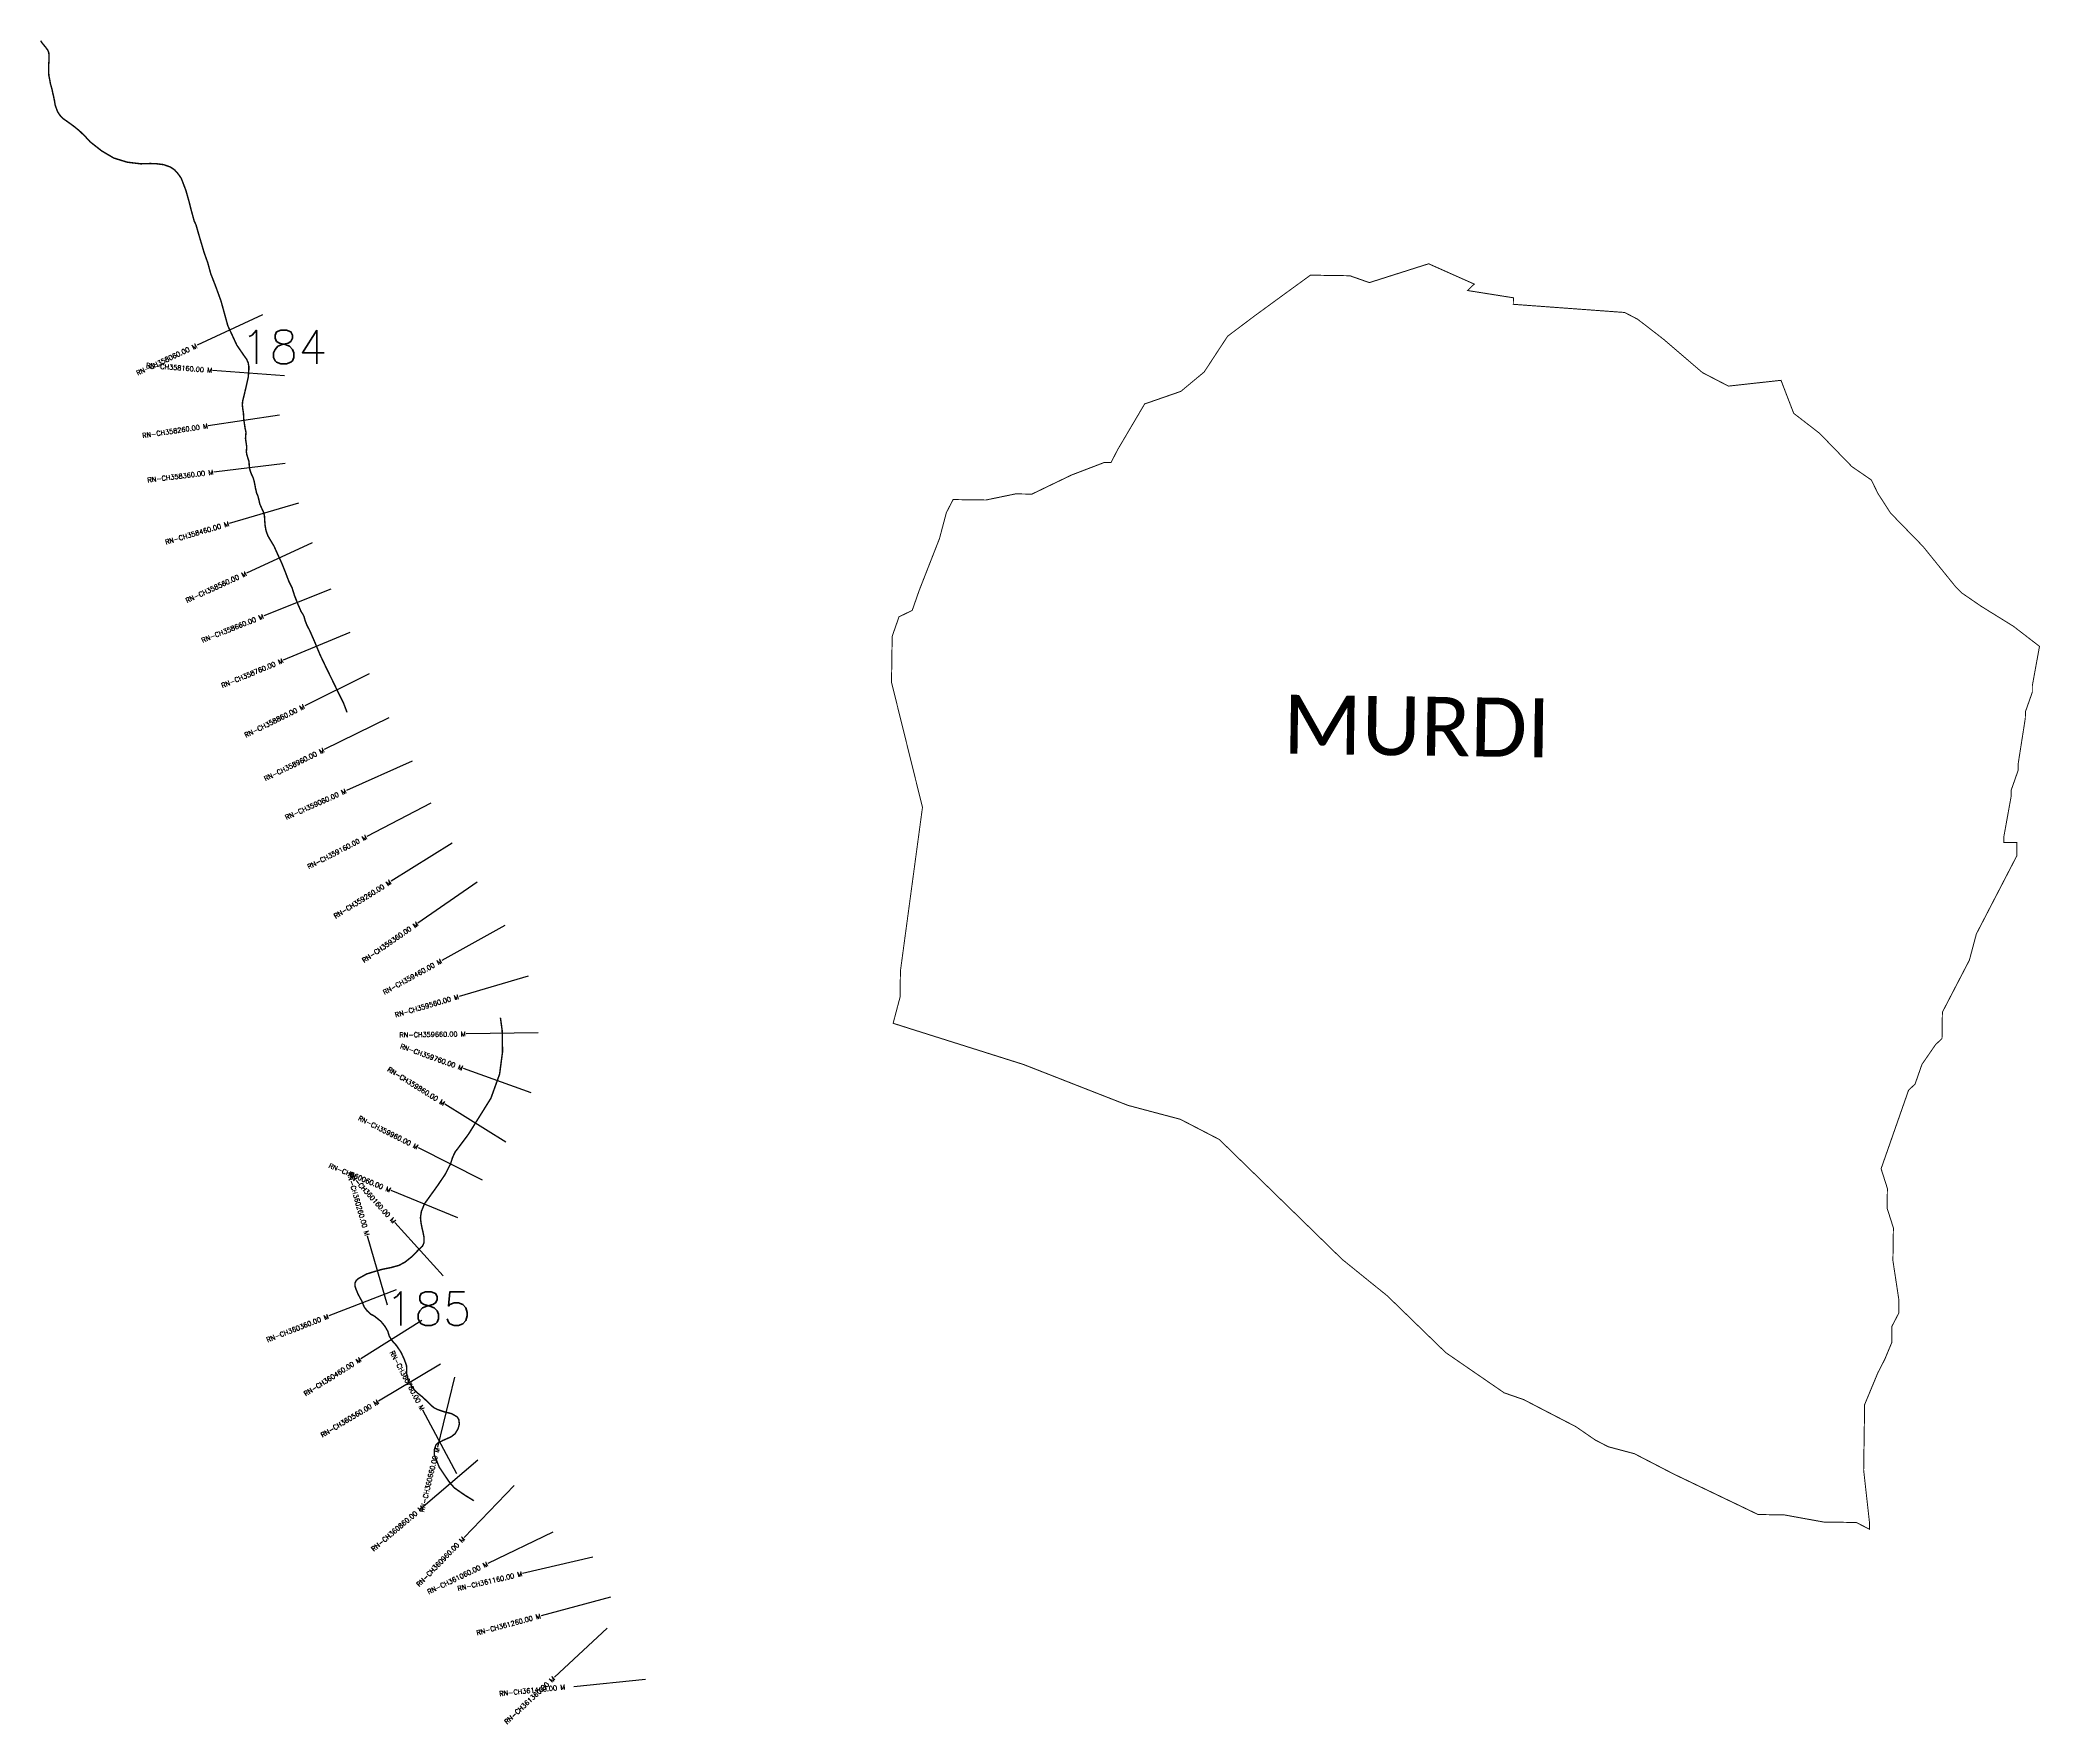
# Model space of a CAD drawing. Header units: metres. Extents: x 296661 to 300825, y 1972435 to 1975941.
import ezdxf
from ezdxf.enums import TextEntityAlignment as Align

# ---------------------------------------------------------------- set-up
doc = ezdxf.new("R2010")
doc.units = ezdxf.units.M
doc.header["$MEASUREMENT"] = 0
for name, color, linetype in [('CS', 134, 'Continuous'), ('CSMark', 6, 'Continuous'), ('NATURALLY PROTECTED', 3, 'Continuous'), ('VILLAGE NAME', 250, 'Continuous')]:
    doc.layers.add(name, color=color, linetype=linetype)
doc.styles.get("Standard").update_dxf_attribs({"font": 'simplex.shx'})

msp = doc.modelspace()

# ---------------------------------------------------------------- linework, layer by layer
at = {"color": 6, "const_width": 2, "flags": 128}
msp.add_lwpolyline([(298562.1, 1974983.8), (298630.4, 1974982.9), (298692, 1974995.6), (298726.2, 1974995.2), (298808.6, 1975034.9), (298877.3, 1975061.2), (298890.9, 1975061), (298900.8, 1975080.1), (298904.9, 1975088.1), (298922.1, 1975117.2), (298960.9, 1975182.9), (299036.4, 1975209.1), (299084.8, 1975249.4), (299133.6, 1975323.8), (299188.6, 1975365.3), (299250.9, 1975410.8), (299306.1, 1975451), (299388, 1975449.8), (299428.8, 1975435.5), (299552.2, 1975474.7), (299647.2, 1975432.4), (299633.3, 1975419), (299728.7, 1975403.9), (299728.5, 1975390.3), (299960.3, 1975373.3), (299987.4, 1975359.2), (300014.4, 1975338.4), (300041.4, 1975317.5), (300122.3, 1975248.1), (300176.5, 1975220), (300285.9, 1975232.1), (300312.3, 1975163.4), (300341.8, 1975140.6), (300366.2, 1975121.7), (300433.5, 1975052.4), (300474.1, 1975024.5), (300487.3, 1974997.1), (300504.7, 1974970.1), (300514, 1974955.7), (300557.8, 1974910.6), (300581.3, 1974886.5), (300648.4, 1974803.6), (300661.8, 1974789.7), (300698.1, 1974764.8), (300702.4, 1974761.8), (300770, 1974719.9), (300780.2, 1974712), (300824.1, 1974678.2), (300809.2, 1974596.5), (300809.2, 1974582.9), (300794.8, 1974542.1), (300794.6, 1974529.7), (300794.5, 1974528.2), (300790, 1974499.4), (300779.6, 1974433.1), (300779.4, 1974419.4), (300765.1, 1974378.7), (300764.9, 1974365), (300750.1, 1974283.3), (300750.1, 1974269.7), (300777.1, 1974269.7), (300776.8, 1974242), (300692.6, 1974079.4), (300678.1, 1974024.9), (300621.9, 1973916.6), (300621.1, 1973862), (300607.3, 1973848.5), (300579.4, 1973808), (300565.1, 1973767.2), (300551.3, 1973753.7), (300494.3, 1973590.7), (300507.4, 1973549.6), (300506.8, 1973508.6), (300519.9, 1973467.5), (300518.9, 1973399.3), (300531.4, 1973317.1), (300531, 1973289.9), (300516.9, 1973262.8), (300516.4, 1973228.6), (300502.3, 1973194.7), (300487.4, 1973165.5), (300460, 1973099.7), (300458, 1972963.2), (300470.1, 1972853.9), (300469.9, 1972840.2), (300451.9, 1972849.5), (300442.8, 1972854.2), (300374.5, 1972855.2), (300292.8, 1972870), (300238.2, 1972870.8), (300062, 1972955.3), (299980.7, 1972997.4), (299926.2, 1973011.9), (299899.2, 1973025.9), (299858.6, 1973053.8), (299790, 1973089.3), (299750.2, 1973110), (299709.4, 1973124.2), (299587.8, 1973207.9), (299476.4, 1973316.1), (299466.6, 1973325.7), (299449, 1973339.9), (299429.9, 1973355.3), (299372.1, 1973402.1), (299313, 1973459.8), (299116.3, 1973651.6), (299035, 1973693.7), (298980.6, 1973708.1), (298926.2, 1973722.6), (298774.7, 1973781.9), (298709, 1973807.6), (298474.4, 1973881.7), (298437.2, 1973893.5), (298451.6, 1973947.9), (298452.4, 1974002.5), (298498.3, 1974343.1), (298433.8, 1974603.4), (298435.2, 1974699), (298449.4, 1974739.7), (298476.9, 1974753), (298482.9, 1974770.1), (298491.1, 1974793.7), (298533.6, 1974902.3), (298548.1, 1974956.8), (298562.1, 1974983.8)], dxfattribs=at)
at = {"layer": 'CS'}
for p, q in [((297124.2, 1975368.2), (296988.1, 1975305)), ((297169.9, 1975241.3), (297020.3, 1975252.7)), ((297159.6, 1975159.8), (297011.3, 1975137.4)), ((297171.5, 1975059.1), (297022.6, 1975041)), ((297198.8, 1974976.2), (297054.9, 1974934)), ((297227.5, 1974893.4), (297091.1, 1974830.8)), ((297266.2, 1974797.2), (297126.9, 1974741.7)), ((297306, 1974706.9), (297167.4, 1974649.3)), ((297346.4, 1974620.9), (297212, 1974554.3)), ((297387.3, 1974529.6), (297252.8, 1974463.3)), ((297435.8, 1974438.9), (297298.8, 1974377.9)), ((297474.8, 1974351.8), (297341.7, 1974282.6)), ((297518.9, 1974268.8), (297391.8, 1974189.1)), ((297570.9, 1974187.4), (297447.5, 1974102.1)), ((297628.8, 1974097), (297497.6, 1974024.4)), ((297677.5, 1973991.8), (297533.6, 1973949.5)), ((297698.2, 1973873.8), (297548.3, 1973871.4)), ((297683.4, 1973748.4), (297542.3, 1973799.3)), ((297630.9, 1973645.7), (297503.7, 1973725.2)), ((297582.5, 1973567), (297448.6, 1973634.5)), ((297530.6, 1973488.8), (297391.7, 1973545.3)), ((297500.6, 1973367.5), (297399.7, 1973478.5)), ((297384.5, 1973306.4), (297342.8, 1973450.5)), ((297402.3, 1973338.7), (297262.5, 1973284.3)), ((297456.1, 1973274.8), (297329.1, 1973195)), ((297494.7, 1973183.6), (297365.9, 1973106.6)), ((297523.8, 1973156.6), (297488.5, 1973010.9)), ((297528.6, 1972955.5), (297458.3, 1973087.9)), ((297572.6, 1972984.3), (297458.4, 1972887.1)), ((297647.9, 1972930.9), (297543.7, 1972822.9)), ((297728.8, 1972833.9), (297593.6, 1972769.1)), ((297811.9, 1972781.8), (297665.8, 1972747.8)), ((297848.9, 1972698.9), (297704.1, 1972660.1)), ((297841.5, 1972634.1), (297731.8, 1972531.9)), ((297921.8, 1972527.4), (297772.6, 1972512))]:
    msp.add_line(p, q, dxfattribs=at)
at = {"layer": 'NATURALLY PROTECTED', "const_width": 3, "flags": 128}
for points in [[(296662.3, 1975939.1), (296664.6, 1975935.2), (296673, 1975925), (296677.1, 1975919.3), (296679.1, 1975914.1), (296679.8, 1975907.7), (296679.7, 1975899.5), (296678.9, 1975888.3), (296679, 1975880.8), (296679, 1975873.3), (296679.2, 1975867.3), (296681, 1975858.2), (296682.4, 1975850.1), (296685.5, 1975839.3), (296687.4, 1975830.5), (296689.4, 1975821.9), (296691, 1975814.2), (296692.3, 1975805.7), (296694.7, 1975798.7), (296697.3, 1975791.6), (296702, 1975784.3), (296708.7, 1975777.1), (296720.4, 1975768.9), (296731.9, 1975760.5), (296743.4, 1975751.1), (296755.6, 1975739.1), (296759.1, 1975735.3), (296765.1, 1975728.7), (296789.4, 1975709.6), (296814.5, 1975694.8), (296842.4, 1975686.2), (296870.5, 1975682.8), (296885.9, 1975683.3), (296891.1, 1975683.4), (296903.1, 1975683), (296918.6, 1975681), (296932.3, 1975676.1), (296941.2, 1975670.1), (296948.7, 1975661.6), (296954.9, 1975652.8), (296964.6, 1975627.5), (296971, 1975604.8), (296976.1, 1975584.9), (296980.3, 1975569.6), (296981.9, 1975563.8), (296985.8, 1975555.3), (296993.4, 1975528.8), (297002.9, 1975497), (297010, 1975477.2), (297016.4, 1975453.9), (297025.8, 1975429.9), (297037.7, 1975397.3), (297051.9, 1975345.8), (297070.7, 1975305.2), (297084.6, 1975285), (297091, 1975276), (297094.3, 1975268.6), (297095.7, 1975260.8), (297095.7, 1975254.6), (297094.5, 1975238.9), (297089.2, 1975215.1), (297082.7, 1975188.2), (297082.2, 1975180.8), (297082.9, 1975173.7), (297084.4, 1975164.1), (297085.2, 1975150.4), (297087.7, 1975133.4), (297089.7, 1975123.5), (297088.7, 1975110.8), (297089.7, 1975104.2), (297091.1, 1975095), (297090.9, 1975088.1), (297090.5, 1975083.9), (297091.2, 1975078.3), (297093.5, 1975070.8), (297096.2, 1975062.3), (297096.3, 1975056.4), (297097.3, 1975048.5), (297098.8, 1975042.6), (297101.2, 1975036.5), (297104.7, 1975029), (297106.8, 1975021.7), (297109.9, 1975005.7), (297112, 1974996.9), (297114.1, 1974992.6), (297115.5, 1974987.9), (297118.6, 1974974.5), (297122.3, 1974966), (297125.7, 1974959), (297128.1, 1974950.9), (297128.8, 1974939.2), (297129.6, 1974929.6), (297131.5, 1974918.9), (297135.4, 1974908.2), (297142.1, 1974896.9), (297148.1, 1974886.9), (297155.1, 1974871.2), (297164, 1974851.9), (297172.1, 1974831.7), (297179.1, 1974813.3), (297185.6, 1974800.5), (297190.7, 1974784.1), (297198.4, 1974764.7), (297204.7, 1974750.3), (297208, 1974745.5), (297210.7, 1974740), (297213, 1974731.5), (297216.6, 1974722.3), (297222.5, 1974711), (297232.6, 1974687.9), (297244, 1974660.5), (297258.9, 1974629.3), (297268.1, 1974610.7), (297279.2, 1974587.7), (297293, 1974559.7), (297300.1, 1974540.8)], [(297619.5, 1973905.2), (297623.2, 1973878.3), (297623.9, 1973833.9), (297617.8, 1973787.7), (297599.7, 1973737.4), (297552.8, 1973662.3), (297529.4, 1973630.9), (297525.2, 1973625.7), (297519.9, 1973614.1), (297515.6, 1973600.8), (297504.6, 1973579.1), (297487.9, 1973554.5), (297461.4, 1973517.7), (297454.9, 1973501.8), (297453, 1973488.8), (297454.2, 1973478), (297456.2, 1973467.8), (297458.3, 1973458.9), (297460.6, 1973447.4), (297460.6, 1973437.4), (297457.3, 1973429.5), (297448.2, 1973421.2), (297436.2, 1973408.6), (297420.9, 1973396.3), (297408.2, 1973389.5), (297391.2, 1973384.8), (297373.4, 1973381.3), (297355.8, 1973376.2), (297341, 1973371.6), (297330.4, 1973365.7), (297324.5, 1973362.5), (297319.4, 1973358.3), (297316.8, 1973353), (297316.7, 1973346.2), (297318.9, 1973339.7), (297322.8, 1973330.2), (297326.3, 1973323.6), (297331.1, 1973314.9), (297333.4, 1973308.9), (297336.2, 1973302.4), (297341.8, 1973295.1), (297349.7, 1973287.7), (297357.1, 1973283.9), (297370.7, 1973272.9), (297379.4, 1973262.2), (297385, 1973252.4), (297388.1, 1973242), (297393.9, 1973232.8), (297402.9, 1973222.8), (297412.1, 1973209.3), (297418.7, 1973195.4), (297424, 1973181), (297424.5, 1973163.6), (297427.4, 1973150.1), (297436.5, 1973134.8), (297445.5, 1973124.9), (297457.8, 1973115.1), (297466.2, 1973107), (297480.3, 1973093.6), (297488.3, 1973089.5), (297503.2, 1973084.4), (297517.8, 1973080.9), (297529.4, 1973074.1), (297532.8, 1973068.6), (297534, 1973059.6), (297531.5, 1973049.8), (297525.1, 1973038.9), (297516.4, 1973032.3), (297500, 1973025.2), (297489.4, 1973019.6), (297485.1, 1973015.4), (297481.9, 1973005.5), (297482.1, 1972994.2), (297492, 1972969.6), (297512.1, 1972939.7), (297523.4, 1972926.4), (297545.4, 1972911.1), (297564.2, 1972899.6)]]:
    msp.add_lwpolyline(points, dxfattribs=at)

# ---------------------------------------------------------------- texts
at = {"char_height": 70, "attachment_point": 1}
for s, insert in [('184', (297078.3, 1975336.3)), ('185', (297379.5, 1973334.6))]:
    msp.add_mtext_dynamic_manual_height_columns(s, width=95.172, gutter_width=1, heights=[0], dxfattribs=dict(at, insert=insert))
at = {"layer": 'CSMark'}
for s, rotation, p in [('RN-CH358060.00 M', 24.8947, (296987.2, 1975304.6)), ('RN-CH358160.00 M', 355.6466, (297019.3, 1975252.8)), ('RN-CH358260.00 M', 8.5887, (297010.3, 1975137.3)), ('RN-CH358360.00 M', 6.939, (297021.6, 1975040.9)), ('RN-CH358460.00 M', 16.3548, (297054, 1974933.7)), ('RN-CH358560.00 M', 24.6474, (297090.2, 1974830.4)), ('RN-CH358660.00 M', 21.7261, (297125.9, 1974741.3)), ('RN-CH358760.00 M', 22.5707, (297166.5, 1974648.9)), ('RN-CH358860.00 M', 26.3843, (297211.1, 1974553.8)), ('RN-CH358960.00 M', 26.2422, (297251.9, 1974462.9)), ('RN-CH359060.00 M', 23.9775, (297297.9, 1974377.5)), ('RN-CH359160.00 M', 27.466, (297340.9, 1974282.1)), ('RN-CH359260.00 M', 32.0999, (297390.9, 1974188.6)), ('RN-CH359360.00 M', 34.6721, (297446.7, 1974101.5)), ('RN-CH359460.00 M', 28.955, (297496.7, 1974023.9)), ('RN-CH359560.00 M', 16.3657, (297532.6, 1973949.3)), ('RN-CH359660.00 M', 0.9247, (297547.3, 1973871.4)), ('RN-CH359760.00 M', 340.1896, (297541.4, 1973799.6)), ('RN-CH359860.00 M', 327.9795, (297502.8, 1973725.8)), ('RN-CH359960.00 M', 333.2379, (297447.7, 1973634.9)), ('RN-CH360060.00 M', 337.8608, (297390.7, 1973545.7)), ('RN-CH360260.00 M', 286.1481, (297342.5, 1973451.5)), ('RN-CH360160.00 M', 312.2559, (297399.1, 1973479.2)), ('RN-CH360360.00 M', 21.2624, (297261.5, 1973283.9)), ('RN-CH360760.00 M', 297.9643, (297457.8, 1973088.8)), ('RN-CH360460.00 M', 32.1681, (297328.2, 1973194.4)), ('RN-CH360560.00 M', 30.8816, (297365.1, 1973106.1)), ('RN-CH360660.00 M', 76.3806, (297488.2, 1973009.9)), ('RN-CH360860.00 M', 40.4172, (297457.6, 1972886.4)), ('RN-CH360960.00 M', 46.0434, (297543, 1972822.2)), ('RN-CH361060.00 M', 25.6272, (297592.7, 1972768.6)), ('RN-CH361160.00 M', 13.0853, (297664.8, 1972747.6)), ('RN-CH361260.00 M', 15.0023, (297703.1, 1972659.8)), ('RN-CH361460.00 M', 5.8965, (297754.4, 1972511.9)), ('RN-CH361360.00 M', 42.9504, (297731, 1972531.2))]:
    msp.add_text(s, height=10, rotation=rotation, dxfattribs=at).set_placement(p, align=Align.MIDDLE_RIGHT)
at = {"layer": 'VILLAGE NAME', "insert": (299250.2, 1974577.7), "char_height": 122.778, "attachment_point": 1, "rotation": 359.1736}
msp.add_mtext_dynamic_manual_height_columns('{\\fCalibri|b0|i0|c0|p34;MURDI} ', width=777.895, gutter_width=613.9, heights=[252.4], dxfattribs=at)

doc.saveas('drawing.dxf')
